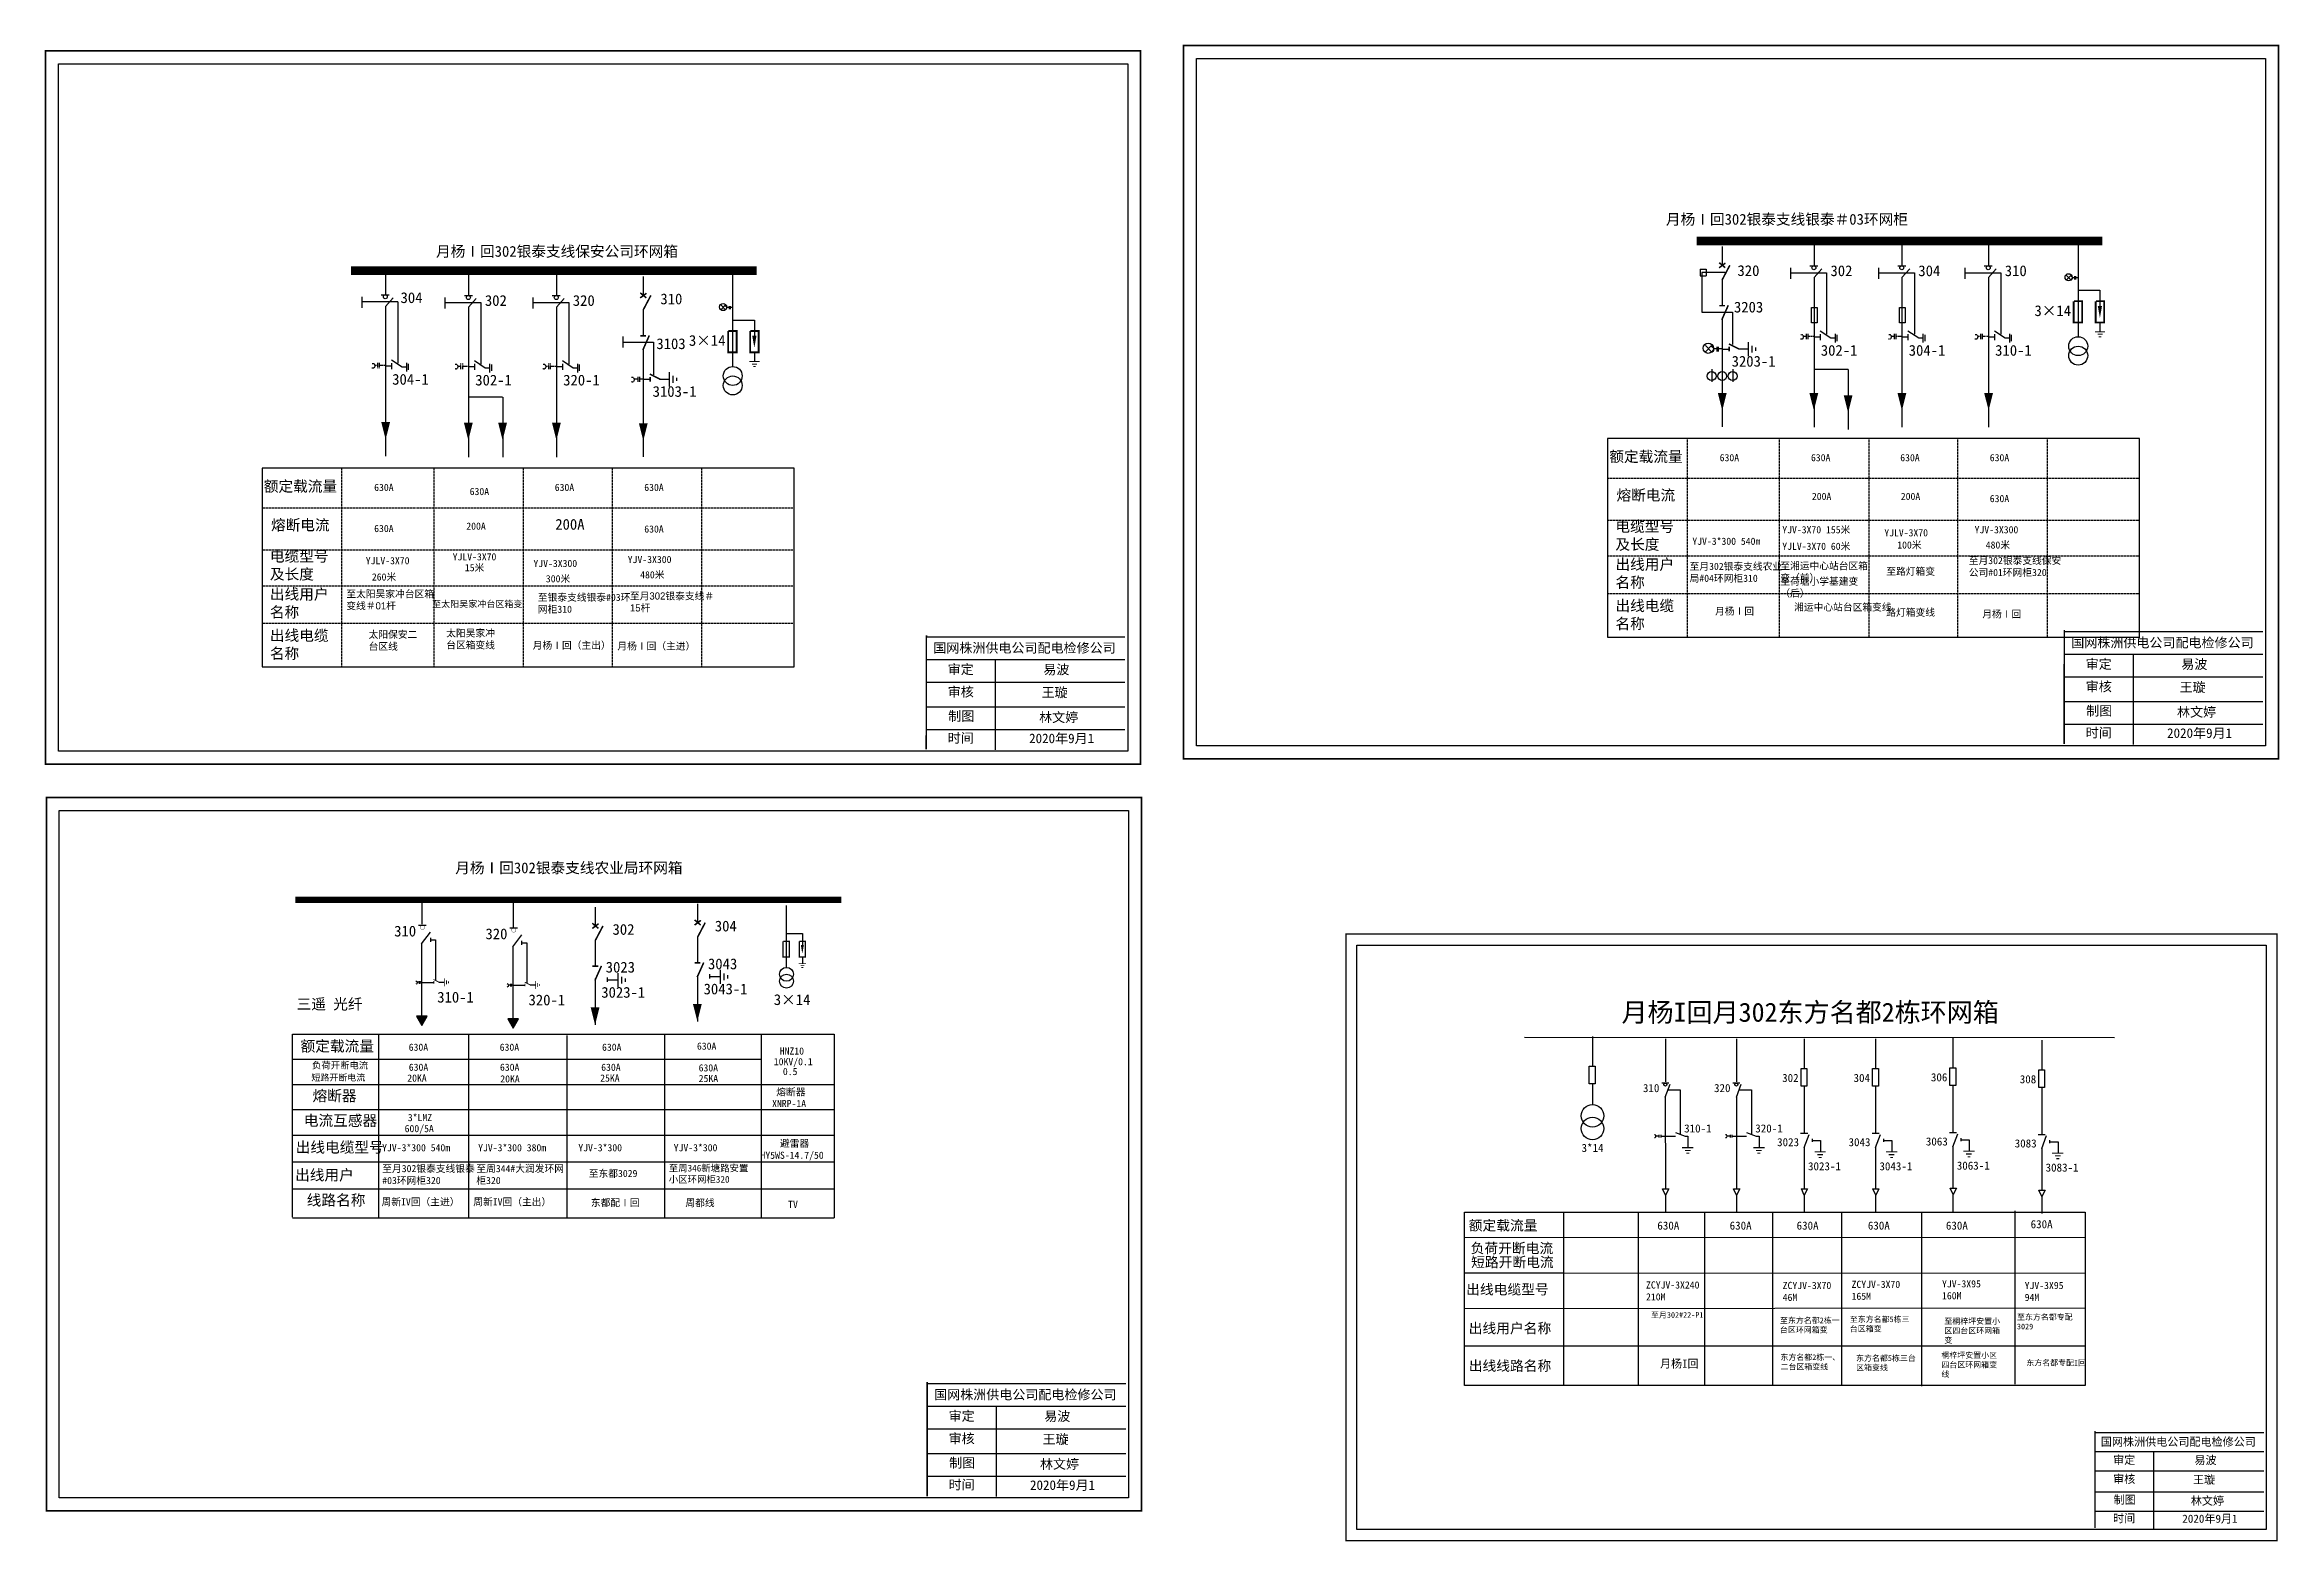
# Model space of a CAD drawing. Extents: x -1617 to -835, y -1850 to -1503.
# Drawn here: x -1617 to -1098, y -1850 to -1503 of the extents above; entities that cross this region are included whole.
import ezdxf

# ---------------------------------------------------------------- set-up
doc = ezdxf.new("R2010")
doc.units = 0
doc.header["$LTSCALE"] = 0.774411
for name, pattern in [('CENTER', [50.8, 31.75, -6.35, 6.35, -6.35]), ('DASHED', [0.45, 0.3, -0.15]), ('HIDDEN', [0.375, 0.25, -0.125])]:
    doc.linetypes.add(name, pattern=pattern)
doc.layers.get('0').update_dxf_attribs({"linetype": 'CONTINUOUS'})
for name, color, linetype in [('1', 7, 'CONTINUOUS'), ('2', 7, 'CONTINUOUS'), ('F11', 7, 'CONTINUOUS')]:
    doc.layers.add(name, color=color, linetype=linetype)
doc.styles.add('HZ', font='simkai_0.ttf')
doc.styles.get("Standard").update_dxf_attribs({"font": '', "height": 2.5})
doc.styles.add('STYLE1', font='txt.shx', dxfattribs={"height": 2.6})
doc.styles.add('字体', font='simkai_0.ttf', dxfattribs={"height": 2.5})
doc.styles.get('Standard').set_extended_font_data('SimSun')

msp = doc.modelspace()

# ---------------------------------------------------------------- texts
for s, height, p in [('月杨Ⅰ回302银泰支线银泰＃03环网柜', 2.5, (-1240.2, -1544.42)), ('月杨Ⅰ回302银泰支线保安公司环网箱', 2.5, (-1526.08, -1551.87)), ('320', 2.5, (-1223.57, -1556.34)), ('304', 2.5, (-1534.32, -1562.63)), ('3203', 2.5, (-1224.39, -1564.82)), ('3×14', 2.5, (-1154.54, -1565.66)), ('3103', 2.5, (-1474.86, -1573.33)), ('3×14', 2.5, (-1467.29, -1572.57)), ('3203-1', 2.5, (-1224.93, -1577.41)), ('3103-1', 2.5, (-1475.72, -1584.42)), ('200A', 2.5, (-1498.35, -1615.29)), ('3023', 2.5, (-1486.63, -1718.18)), ('3043', 2.5, (-1462.86, -1717.41)), ('三遥 光纤', 2.5, (-1558.48, -1726.74)), ('3023-1', 2.5, (-1487.66, -1724.02)), ('3043-1', 2.5, (-1463.88, -1723.24)), ('额定载流量', 2.5, (-1557.55, -1736.52)), ('负荷开断电流', 1.555, (-1554.91, -1740.51)), ('短路开断电流', 1.49, (-1555.04, -1743.32)), ('熔断器', 2.5, (-1554.77, -1748.05)), ('310', 1.875, (-1245.55, -1745.95)), ('320', 1.875, (-1229.02, -1745.95)), ('302', 1.875, (-1213.19, -1743.6)), ('304', 1.875, (-1196.59, -1743.6)), ('306', 1.875, (-1178.61, -1743.45)), ('308', 1.875, (-1157.96, -1743.9)), ('电流互感器', 2.5, (-1556.8, -1753.8)), ('310-1', 1.875, (-1235.97, -1755.33)), ('320-1', 1.875, (-1219.44, -1755.33)), ('出线电缆型号', 2.5, (-1558.69, -1760.01)), ('3*14', 1.875, (-1259.81, -1759.86)), ('3023', 1.875, (-1214.36, -1758.52)), ('3043', 1.875, (-1197.76, -1758.52)), ('3063', 1.875, (-1179.79, -1758.36)), ('3083', 1.875, (-1159.14, -1758.81)), ('出线用户', 2.5, (-1558.83, -1766.46)), ('3023-1', 1.875, (-1207.18, -1764.12)), ('3043-1', 1.875, (-1190.58, -1764.12)), ('3063-1', 1.875, (-1172.6, -1763.97)), ('3083-1', 1.875, (-1151.95, -1764.42)), ('线路名称', 2.5, (-1556.13, -1772.29)), ('630A', 1.875, (-1242.2, -1777.9)), ('630A', 1.875, (-1225.39, -1777.9)), ('630A', 1.875, (-1209.83, -1777.9)), ('630A', 1.875, (-1193.27, -1777.9)), ('630A', 1.875, (-1175.13, -1777.9)), ('630A', 1.875, (-1155.43, -1777.58)), ('月杨I回', 1.875, (-1241.56, -1809.98))]:
    msp.add_text(s, height=height).set_placement(p)
at = {"linetype": 'DASHED'}
for s, height, p in [('630A', 1.66, (-1227.71, -1599.38)), ('630A', 1.66, (-1206.49, -1599.38)), ('630A', 1.66, (-1185.74, -1599.38)), ('630A', 1.66, (-1164.93, -1599.38)), ('630A', 1.66, (-1540.45, -1606.29)), ('630A', 1.66, (-1498.48, -1606.29)), ('630A', 1.66, (-1477.67, -1606.29)), ('630A', 1.66, (-1518.25, -1607.24)), ('200A', 1.66, (-1206.28, -1608.37)), ('200A', 1.66, (-1185.61, -1608.37)), ('630A', 1.66, (-1164.93, -1608.89)), ('630A', 1.66, (-1540.45, -1615.84)), ('200A', 1.66, (-1519.03, -1615.29)), ('630A', 1.66, (-1477.67, -1615.95)), ('YJV-3X70 155米', 1.6602, (-1213.16, -1616.12)), ('YJLV-3X70 ', 1.66, (-1189.45, -1616.83)), ('YJV-3X300', 1.66, (-1168.46, -1616.12)), ('YJV-3*300 540m', 1.6602, (-1234.07, -1618.8)), ('YJLV-3X70 60米', 1.6602, (-1213.16, -1619.97)), ('100米', 1.66, (-1186.44, -1619.67)), ('480米', 1.66, (-1165.87, -1619.67)), ('YJLV-3X70', 1.66, (-1542.4, -1623.31)), ('260米', 1.66, (-1540.99, -1627.1)), ('YJLV-3X70', 1.66, (-1522.21, -1622.42)), ('15米', 1.66, (-1519.37, -1624.94)), ('YJV-3X300', 1.66, (-1503.43, -1623.96)), ('300米', 1.66, (-1500.54, -1627.51)), ('YJV-3X300', 1.66, (-1481.51, -1623.04)), ('480米', 1.66, (-1478.62, -1626.59)), ('630A', 1.66, (-1532.42, -1736.35)), ('630A', 1.66, (-1511.27, -1736.35)), ('630A', 1.66, (-1487.49, -1736.35)), ('630A', 1.66, (-1465.43, -1736.1)), ('630A', 1.66, (-1532.4, -1741)), ('630A', 1.66, (-1511.22, -1741)), ('630A', 1.66, (-1487.68, -1741)), ('630A', 1.66, (-1465.04, -1741.15)), ('10KV/0.1', 1.66, (-1447.56, -1739.71)), ('HNZ10', 1.66, (-1446.18, -1737.23)), ('20KA', 1.66, (-1532.76, -1743.52)), ('20KA', 1.66, (-1511.14, -1743.71)), ('25KA', 1.66, (-1487.92, -1743.52)), ('25KA', 1.66, (-1465.02, -1743.61)), ('熔断器', 1.66, (-1447, -1746.76)), ('0.5', 1.66, (-1445.45, -1742)), ('XNRP-1A', 1.66, (-1447.96, -1749.44)), ('600/5A', 1.66, (-1533.37, -1755.26)), ('3*LMZ', 1.66, (-1532.63, -1752.7)), ('YJV-3*300 540m', 1.6602, (-1538.6, -1759.7)), ('YJV-3*300 380m', 1.6602, (-1516.28, -1759.7)), ('YJV-3*300', 1.66, (-1493, -1759.7)), ('HY5WS-14.7/50', 1.6602, (-1450.65, -1761.45)), ('避雷器', 1.66, (-1446.14, -1758.69)), ('TV', 1.66, (-1444.23, -1772.86))]:
    msp.add_text(s, height=height, dxfattribs=at).set_placement(p)
at = {"color": 0}
for s, p in [('月杨Ⅰ回302银泰支线农业局环网箱', (-1521.62, -1695.1)), ('310', (-1535.8, -1709.8)), ('320', (-1514.58, -1710.43)), ('310-1', (-1525.79, -1725.15)), ('320-1', (-1504.57, -1725.79)), ('3×14', (-1447.56, -1725.72))]:
    msp.add_text(s, height=2.5, dxfattribs=at).set_placement(p)
at = {"color": 0, "linetype": 'DASHED'}
msp.add_text('YJV-3*300 ', height=1.66, dxfattribs=at).set_placement((-1470.83, -1759.7))
at = {"style": 'HZ'}
for s, p in [('额定载流量', (-1286.04, -1778.1)), ('负荷开断电流', (-1285.59, -1783.38)), ('短路开断电流', (-1285.48, -1786.62)), ('出线电缆型号', (-1286.63, -1792.96)), ('出线用户名称', (-1286.04, -1801.98)), ('出线线路名称', (-1286.03, -1810.71))]:
    msp.add_text(s, height=2.344, dxfattribs=at).set_placement(p)
at = {"linetype": 'DASHED', "attachment_point": 1}
for s, insert, char_height, width in [('{\\f\uffbfﾬￌﾣﾤ_GB2312|b0|i0|c134|p49;额定载流量}', (-1253.36, -1597.04), 2.5, 28.7366), ('{\\f\uffbfﾬￌﾣﾤ_GB2312|b0|i0|c134|p49;额定载流量}', (-1566.11, -1603.95), 2.5, 28.7366), ('{\\f\uffbfﾬￌﾣﾤ_GB2312|b0|i0|c134|p49;熔断电流}', (-1251.7, -1606.02), 2.5, 28.7366), ('{\\f\uffbfﾬￌﾣﾤ_GB2312|b0|i0|c134|p49;熔断电流}', (-1564.44, -1612.94), 2.5, 28.7366), ('{\\f\uffbfﾬￌﾣﾤ_GB2312|b0|i0|c134|p49;电缆型号及长度}', (-1251.94, -1613.28), 2.5, 14.4991), ('{\\f\uffbfﾬￌﾣﾤ_GB2312|b0|i0|c134|p49;电缆型号及长度}', (-1564.69, -1620.2), 2.5, 14.4991), ('{\\f\uffbfﾬￌﾣﾤ_GB2312|b0|i0|c134|p49;出线用户名称}', (-1251.94, -1622.1), 2.5, 14.4991), ('{\\fKaiTi_GB2312|b0|i0|c134|p49;至月302银泰支线农业局#04环网柜310}', (-1234.7, -1622.97), 1.6602, 21.5254), ('{\\f\uffbfﾬￌﾣﾤ_GB2312|b0|i0|c134|p49;至湘运中心站台区箱变（前）}', (-1213.62, -1622.86), 1.6602, 21.5254), ('{\\f\uffbfﾬￌﾣﾤ_GB2312|b0|i0|c134|p49;至路灯箱变}', (-1188.98, -1624.13), 1.6602, 21.5254), ('{\\fKaiTi_GB2312|b0|i0|c134|p49;至月302银泰支线保安公司#01环网柜320}', (-1169.81, -1621.63), 1.6602, 21.5254), ('{\\f\uffbfﾬￌﾣﾤ_GB2312|b0|i0|c134|p49;出线用户名称}', (-1564.69, -1629.01), 2.5, 14.4991), ('{\\f\uffbfﾬￌﾣﾤ_GB2312|b0|i0|c134|p49;至太阳吴家冲台区箱变线＃01杆}', (-1546.92, -1629.37), 1.6602, 21.5254), ('{\\fKaiTi_GB2312|b0|i0|c134|p49;至银泰支线银泰#03环网柜310}', (-1502.4, -1630.17), 1.6602, 21.5254), ('{\\f\uffbfﾬￌﾣﾤ_GB2312|b0|i0|c134|p49;至月302银泰支线＃15杆}', (-1481, -1629.86), 1.6602, 21.5254), ('{\\f\uffbfﾬￌﾣﾤ_GB2312|b0|i0|c134|p49;至荷塘小学基建变（后）}', (-1213.62, -1626.45), 1.6602, 21.5254), ('至太阳吴家冲台区箱变', (-1526.99, -1631.8), 1.5, 21.5254), ('{\\f\uffbfﾬￌﾣﾤ_GB2312|b0|i0|c134|p49;出线电缆名称}', (-1251.94, -1631.7), 2.5, 14.4991), ('{\\fKaiTi_GB2312|b0|i0|c134|p49;月杨Ⅰ回}', (-1228.78, -1633.39), 1.6602, 21.5254), ('{\\f\uffbfﾬￌﾣﾤ_GB2312|b0|i0|c134|p49;湘运中心站台区箱变线}', (-1210.4, -1632.45), 1.6602, 21.5254), ('{\\f\uffbfﾬￌﾣﾤ_GB2312|b0|i0|c134|p49;路灯箱变线}', (-1188.98, -1633.66), 1.6602, 21.5254), ('{\\fKaiTi_GB2312|b0|i0|c134|p49;月杨Ⅰ回}', (-1166.67, -1634.05), 1.6602, 21.5254), ('{\\f\uffbfﾬￌﾣﾤ_GB2312|b0|i0|c134|p49;出线电缆名称}', (-1564.69, -1638.61), 2.5, 14.4991), ('太阳保安二台区线', (-1541.74, -1638.81), 1.66, 12.8415), ('{\\f\uffbfﾬￌﾣﾤ_GB2312|b0|i0|c134|p49;太阳吴家冲台区箱变线}', (-1523.7, -1638.48), 1.6602, 12.8415), ('月杨Ⅰ回（主出）', (-1503.59, -1641.31), 1.66, 21.5254), ('月杨Ⅰ回（主进）', (-1483.92, -1641.51), 1.66, 21.5254), ('至月{\\fKaiTi_GB2312|b0|i0|c134|p49;302}银泰支线银泰{\\fKaiTi_GB2312|b0|i0|c134|p49;#03}环网柜{\\fKaiTi_GB2312|b0|i0|c134|p49;320}', (-1538.57, -1762.89), 1.66017, 21.5254), ('{\\fSimSun|b0|i0|c134|p2;至周\\fKaiTi_GB2312|b0|i0|c134|p49;344#\\fSimSun|b0|i0|c134|p2;大润发环网柜\\fKaiTi_GB2312|b0|i0|c134|p49;320}', (-1516.7, -1762.89), 1.66017, 21.5254), ('{\\fKaiTi_GB2312|b0|i0|c134|p49;至东都3029}', (-1490.57, -1764.03), 1.6602, 21.5254), ('周新IV回（主进）', (-1538.73, -1770.62), 1.66, 21.5254), ('周新IV回（主出）', (-1517.4, -1770.62), 1.66, 21.5254), ('{\\fKaiTi_GB2312|b0|i0|c134|p49;东都配Ⅰ回}', (-1490.08, -1770.8), 1.6602, 21.5254), ('ZCYJV-3X240\\P210M', (-1244.83, -1789.93), 1.6602, 12.9891), ('ZCYJV-3X70\\P46M', (-1213.06, -1790.04), 1.66, 12.9891), ('ZCYJV-3X70\\P165M', (-1197.05, -1789.78), 1.66, 12.9891), ('YJV-3X95\\P160M', (-1176.03, -1789.66), 1.66, 12.9891), ('YJV-3X95\\P94M', (-1156.82, -1790.04), 1.66, 12.9891)]:
    msp.add_mtext(s, dxfattribs=dict(at, insert=insert, char_height=char_height, width=width))
at = {"color": 0, "linetype": 'Continuous', "attachment_point": 1, "style": '字体'}
for s, insert, char_height, width in [('国网株洲供电公司配电检修公司', (-1410.49, -1641.64), 2.2199, 60.6906), ('国网株洲供电公司配电检修公司', (-1145.99, -1640.41), 2.2199, 60.6906), ('\\f\uffbfﾬￌﾣﾤ_GB2312|b0|i0|c134|p49;审定', (-1407.14, -1646.61), 2.2199, 17.3608), ('易波', (-1384.91, -1646.66), 2.22, 17.3608), ('\\f\uffbfﾬￌﾣﾤ_GB2312|b0|i0|c134|p49;审定', (-1142.64, -1645.38), 2.2199, 17.3608), ('易波', (-1120.41, -1645.43), 2.22, 17.3608), ('\\f\uffbfﾬￌﾣﾤ_GB2312|b0|i0|c134|p49;审核', (-1407.14, -1651.84), 2.2199, 17.3608), ('王璇', (-1385.32, -1651.99), 2.22, 17.3608), ('\\f\uffbfﾬￌﾣﾤ_GB2312|b0|i0|c134|p49;审核', (-1142.64, -1650.61), 2.2199, 17.3608), ('王璇', (-1120.82, -1650.76), 2.22, 17.3608), ('\\f\uffbfﾬￌﾣﾤ_GB2312|b0|i0|c134|p49;制图', (-1142.52, -1656.25), 2.2199, 17.3608), ('林文婷', (-1121.4, -1656.54), 2.22, 17.3608), ('\\f\uffbfﾬￌﾣﾤ_GB2312|b0|i0|c134|p49;制图', (-1407.02, -1657.48), 2.2199, 17.3608), ('林文婷', (-1385.89, -1657.77), 2.22, 17.3608), ('\\f\uffbfﾬￌﾣﾤ_GB2312|b0|i0|c134|p49;时间', (-1142.64, -1661.34), 2.2199, 17.3608), ('2020年9月1', (-1123.72, -1661.43), 2.22, 32.4712), ('\\f\uffbfﾬￌﾣﾤ_GB2312|b0|i0|c134|p49;时间', (-1407.14, -1662.57), 2.2199, 17.3608), ('2020年9月1', (-1388.22, -1662.66), 2.22, 32.4712), ('国网株洲供电公司配电检修公司', (-1410.29, -1815.12), 2.2199, 60.6906), ('\\f\uffbfﾬￌﾣﾤ_GB2312|b0|i0|c134|p49;审定', (-1406.93, -1820.09), 2.2199, 17.3608), ('易波', (-1384.7, -1820.14), 2.22, 17.3608), ('\\f\uffbfﾬￌﾣﾤ_GB2312|b0|i0|c134|p49;审核', (-1406.93, -1825.32), 2.2199, 17.3608), ('王璇', (-1385.11, -1825.47), 2.22, 17.3608), ('国网株洲供电公司配电检修公司', (-1139.12, -1826.25), 1.8875, 51.6024), ('\\f\uffbfﾬￌﾣﾤ_GB2312|b0|i0|c134|p49;制图', (-1406.81, -1830.96), 2.2199, 17.3608), ('林文婷', (-1385.69, -1831.26), 2.22, 17.3608), ('\\f\uffbfﾬￌﾣﾤ_GB2312|b0|i0|c134|p49;审定', (-1136.26, -1830.48), 1.8875, 14.761), ('易波', (-1117.36, -1830.52), 1.887, 14.761), ('\\f\uffbfﾬￌﾣﾤ_GB2312|b0|i0|c134|p49;时间', (-1406.93, -1836.05), 2.2199, 17.3608), ('2020年9月1', (-1388.01, -1836.15), 2.22, 32.4712), ('\\f\uffbfﾬￌﾣﾤ_GB2312|b0|i0|c134|p49;审核', (-1136.26, -1834.92), 1.8875, 14.761), ('王璇', (-1117.71, -1835.05), 1.887, 14.761), ('\\f\uffbfﾬￌﾣﾤ_GB2312|b0|i0|c134|p49;制图', (-1136.16, -1839.72), 1.8875, 14.761), ('\\f\uffbfﾬￌﾣﾤ_GB2312|b0|i0|c134|p49;时间', (-1136.26, -1844.04), 1.8875, 14.761), ('2020年9月1', (-1120.18, -1844.12), 1.887, 27.6088), ('林文婷', (-1118.2, -1839.97), 1.887, 14.761)]:
    msp.add_mtext(s, dxfattribs=dict(at, insert=insert, char_height=char_height, width=width))
at = {"color": 1, "linetype": 'Continuous', "attachment_point": 1, "style": 'STYLE1'}
for s, insert, char_height, width in [('{\\fSimSun|b0|i0|c134|p2;\\C7;月杨I回月302东方名都2栋环网箱}', (-1250.53, -1725.18), 4.4361, 94.7074), ('{\\fSimSun|b0|i0|c134|p2;\\C0;至月302#22-P1}', (-1243.67, -1797.07), 1.3201, 14.5275), ('{\\fSimSun|b0|i0|c134|p2;\\C0;至东方名都2栋一台区环网箱变}', (-1213.7, -1798.33), 1.3201, 14.5275), ('{\\fSimSun|b0|i0|c134|p2;\\C0;至东方名都5栋三台区箱变}', (-1197.46, -1798.07), 1.3201, 14.5275), ('{\\fSimSun|b0|i0|c134|p2;\\C0;至桐梓坪安置小区四台区环网箱变}', (-1175.48, -1798.52), 1.3201, 14.5275), ('{\\fSimSun|b0|i0|c134|p2;\\C0;至东方名都专配3029}', (-1158.61, -1797.55), 1.3201, 14.5275), ('{\\fSimSun|b0|i0|c134|p2;\\C0;东方名都2栋一、二台区箱变线}', (-1213.58, -1806.89), 1.3201, 14.5275), ('{\\fSimSun|b0|i0|c134|p2;\\C0;东方名都5栋三台区箱变线}', (-1196, -1807.1), 1.3201, 14.5275), ('{\\fSimSun|b0|i0|c134|p2;\\C0;桐梓坪安置小区四台区环网箱变线}', (-1176.17, -1806.43), 1.3201, 14.5275), ('{\\fSimSun|b0|i0|c134|p2;\\C0;东方名都专配I回}', (-1156.44, -1808.16), 1.3201, 14.5275)]:
    msp.add_mtext(s, dxfattribs=dict(at, insert=insert, char_height=char_height, width=width))
at = {"color": 0, "linetype": 'DASHED', "attachment_point": 1}
for s, insert, char_height, width in [('{\\fKaiTi_GB2312|b0|i0|c134|p49;至周346新塘路安置小区环网柜320}', (-1471.97, -1762.84), 1.5622, 20.2548), ('{\\fKaiTi_GB2312|b0|i0|c134|p49;周都线}', (-1468.11, -1770.85), 1.6602, 21.5254)]:
    msp.add_mtext(s, dxfattribs=dict(at, insert=insert, char_height=char_height, width=width))
at = {"layer": 'F11', "lineweight": -3, "char_height": 2.5, "width": 19.4417, "attachment_point": 1}
for s, insert in [('\\pl2.30793;302', (-1204.27, -1553.88)), ('\\pl2.30793;304', (-1183.84, -1553.88)), ('\\pl2.30793;310', (-1163.75, -1553.88)), ('\\pl2.30793;302', (-1517.02, -1560.79)), ('\\pl2.308;320', (-1496.59, -1560.79)), ('\\pl2.30793;310', (-1476.23, -1560.42)), ('\\pl2.30793;302-1', (-1206.51, -1572.37)), ('\\pl2.30793;304-1', (-1186.08, -1572.37)), ('\\pl2.30793;310-1', (-1165.99, -1572.37)), ('\\pl2.308;304-1', (-1538.57, -1579.1)), ('\\pl2.30793;302-1', (-1519.26, -1579.28)), ('\\pl2.308;320-1', (-1498.83, -1579.28)), ('\\pl2.308;302', (-1487.36, -1706.9)), ('\\pl2.308;304', (-1463.58, -1706.12))]:
    msp.add_mtext(s, dxfattribs=dict(at, insert=insert))

# ---------------------------------------------------------------- blocks, each defined once
blk = doc.blocks.new('JD')
for points in [[(-2, 0.2), (-2, -0.2), (2, 0.2), (2, -0.2)], [(1, -1.2), (1, -0.8), (-1, -1.2), (-1, -0.8)], [(-0.5, -1.8), (-0.5, -2.2), (0.5, -1.8), (0.5, -2.2)]]:
    blk.add_trace(points)

# ---------------------------------------------------------------- hatches: boundary and pattern name
for points in [[(-1529.34, -1730.45), (-1528.1, -1728.3), (-1530.58, -1728.3)], [(-1508.12, -1731.08), (-1506.88, -1728.93), (-1509.36, -1728.93)]]:
    msp.add_hatch(color=7).paths.add_polyline_path(points)

# ---------------------------------------------------------------- linework, layer by layer
for p, q in [((-1227.15, -1549.48), (-1227.15, -1553.91)), ((-1144.41, -1549.2), (-1144.41, -1570.55)), ((-1477.94, -1556.49), (-1477.94, -1560.92)), ((-1457.15, -1556.12), (-1457.15, -1577.46)), ((-1232.28, -1554.74), (-1230.84, -1554.74)), ((-1232.28, -1554.74), (-1232.28, -1556.34)), ((-1232.28, -1556.34), (-1230.84, -1556.34)), ((-1231.82, -1555.57), (-1231.82, -1564.73)), ((-1226.43, -1555.57), (-1231.82, -1555.57)), ((-1230.84, -1554.74), (-1230.84, -1556.34)), ((-1227.15, -1557.18), (-1227.15, -1563.13)), ((-1144.43, -1559.66), (-1139.33, -1559.66)), ((-1139.33, -1559.66), (-1139.33, -1563.38)), ((-1477.94, -1564.19), (-1477.94, -1570.14)), ((-1457.17, -1566.57), (-1452.08, -1566.57)), ((-1452.08, -1566.57), (-1452.08, -1570.3)), ((-1231.82, -1564.73), (-1224.72, -1564.73)), ((-1227.15, -1566.11), (-1227.15, -1583.67)), ((-1224.72, -1564.73), (-1224.72, -1572.29)), ((-1139.33, -1567.3), (-1139.33, -1569.22)), ((-1482.6, -1571.74), (-1475.5, -1571.74)), ((-1477.94, -1573.12), (-1477.94, -1590.68)), ((-1475.5, -1571.74), (-1475.5, -1579.3)), ((-1227.15, -1573.32), (-1225.49, -1573.32)), ((-1223.32, -1573.27), (-1221.06, -1573.27)), ((-1452.08, -1574.21), (-1452.08, -1576.14)), ((-1229.54, -1578.01), (-1229.54, -1580.94)), ((-1224.66, -1578.01), (-1224.66, -1580.94)), ((-1477.94, -1580.33), (-1476.28, -1580.33)), ((-1474.11, -1580.28), (-1471.85, -1580.28)), ((-1227.14, -1586.03), (-1227.14, -1591.38)), ((-1477.93, -1593.04), (-1477.93, -1598.39)), ((-1489.07, -1702.97), (-1489.07, -1707.39)), ((-1465.29, -1702.19), (-1465.29, -1706.61)), ((-1444.65, -1702.58), (-1444.65, -1717.04)), ((-1530.12, -1707.18), (-1528.33, -1707.18)), ((-1508.9, -1707.81), (-1507.11, -1707.81)), ((-1527.39, -1710.14), (-1527.39, -1711.07)), ((-1527.37, -1710.61), (-1526.17, -1710.61)), ((-1526.17, -1710.61), (-1526.17, -1720.03)), ((-1506.17, -1710.77), (-1506.17, -1711.71)), ((-1506.15, -1711.24), (-1504.95, -1711.24)), ((-1504.95, -1711.24), (-1504.95, -1720.66)), ((-1489.07, -1710.67), (-1489.07, -1716.62)), ((-1465.29, -1709.89), (-1465.29, -1715.84)), ((-1444.66, -1709.08), (-1440.93, -1709.08)), ((-1440.93, -1709.08), (-1440.93, -1711.8)), ((-1465.29, -1718.81), (-1465.33, -1729.55)), ((-1462.27, -1719.1), (-1460.01, -1719.1)), ((-1440.93, -1714.67), (-1440.93, -1716.08)), ((-1529.34, -1720.45), (-1526.6, -1720.45)), ((-1525.4, -1720.43), (-1524.14, -1720.43)), ((-1508.12, -1721.09), (-1505.38, -1721.09)), ((-1504.18, -1721.06), (-1502.92, -1721.06)), ((-1489.07, -1719.59), (-1489.1, -1730.33)), ((-1486.05, -1719.88), (-1483.78, -1719.88)), ((-1559.51, -1732.48), (-1559.51, -1775.03)), ((-1539.43, -1732.48), (-1539.43, -1775.17)), ((-1518.5, -1732.48), (-1518.5, -1775.17)), ((-1495.65, -1732.8), (-1495.65, -1775.17)), ((-1472.98, -1732.62), (-1472.98, -1775.17)), ((-1450.52, -1732.61), (-1450.52, -1775.17)), ((-1433.53, -1732.47), (-1433.53, -1775.17)), ((-1257.3, -1733.02), (-1257.3, -1739.93)), ((-1240.34, -1733.58), (-1240.34, -1743.6)), ((-1223.82, -1733.58), (-1223.82, -1743.6)), ((-1208.07, -1733.58), (-1208.07, -1740.5)), ((-1191.47, -1733.58), (-1191.47, -1740.5)), ((-1173.49, -1733.43), (-1173.49, -1740.34)), ((-1152.84, -1733.88), (-1152.84, -1740.79)), ((-1257.3, -1744.04), (-1257.3, -1748.85)), ((-1241.17, -1743.8), (-1239.52, -1743.8)), ((-1224.65, -1743.8), (-1222.99, -1743.8)), ((-1208.07, -1744.6), (-1208.07, -1755.43)), ((-1191.47, -1744.6), (-1191.47, -1755.43)), ((-1173.49, -1744.45), (-1173.49, -1755.27)), ((-1152.84, -1744.9), (-1152.84, -1755.72)), ((-1240.36, -1747.12), (-1240.34, -1768.44)), ((-1223.83, -1747.12), (-1223.82, -1768.44)), ((-1208.9, -1755.48), (-1207.24, -1755.48)), ((-1192.3, -1755.48), (-1190.64, -1755.48)), ((-1174.32, -1755.32), (-1172.66, -1755.32)), ((-1235.08, -1756.19), (-1235.08, -1758.82)), ((-1218.55, -1756.19), (-1218.55, -1758.82)), ((-1208.09, -1758.77), (-1208.07, -1768.44)), ((-1204.29, -1757.17), (-1204.3, -1759.8)), ((-1191.48, -1758.77), (-1191.47, -1768.44)), ((-1187.69, -1757.17), (-1187.7, -1759.8)), ((-1173.51, -1758.61), (-1173.49, -1768.29)), ((-1169.71, -1757.02), (-1169.72, -1759.65)), ((-1153.67, -1755.77), (-1152.02, -1755.77)), ((-1152.86, -1759.06), (-1152.84, -1768.74)), ((-1149.07, -1757.47), (-1149.07, -1760.1)), ((-1241.02, -1768.43), (-1239.55, -1768.43)), ((-1240.32, -1769.91), (-1241, -1768.43)), ((-1239.55, -1768.43), (-1240.32, -1769.91)), ((-1224.49, -1768.43), (-1223.02, -1768.43)), ((-1223.79, -1769.91), (-1224.47, -1768.43)), ((-1223.02, -1768.43), (-1223.79, -1769.91)), ((-1208.75, -1768.43), (-1207.28, -1768.43)), ((-1208.05, -1769.91), (-1208.73, -1768.43)), ((-1207.28, -1768.43), (-1208.05, -1769.91)), ((-1192.15, -1768.43), (-1190.68, -1768.43)), ((-1191.45, -1769.91), (-1192.13, -1768.43)), ((-1190.68, -1768.43), (-1191.45, -1769.91)), ((-1174.17, -1768.28), (-1172.7, -1768.28)), ((-1173.47, -1769.75), (-1174.15, -1768.28)), ((-1172.7, -1768.28), (-1173.47, -1769.75)), ((-1153.52, -1768.73), (-1152.05, -1768.73)), ((-1152.82, -1770.2), (-1153.5, -1768.73)), ((-1152.05, -1768.73), (-1152.82, -1770.2)), ((-1287.04, -1773.88), (-1142.72, -1773.88)), ((-1287.04, -1814.15), (-1287.04, -1773.88)), ((-1264.04, -1774.06), (-1264.04, -1814.13)), ((-1246.66, -1774.06), (-1246.66, -1814.13)), ((-1231.26, -1774.06), (-1231.26, -1814.13)), ((-1215.43, -1774.06), (-1215.43, -1814.13)), ((-1199.43, -1773.88), (-1199.43, -1814.12)), ((-1180.83, -1774.01), (-1180.83, -1814.26)), ((-1159.07, -1773.56), (-1159.07, -1813.8)), ((-1142.72, -1773.88), (-1142.72, -1814.12)), ((-1287.01, -1779.73), (-1142.72, -1779.68)), ((-1286.97, -1787.98), (-1263.95, -1787.98)), ((-1263.87, -1787.98), (-1142.72, -1788.02)), ((-1142.72, -1796.16), (-1287.01, -1796.29)), ((-1142.72, -1805), (-1287.04, -1804.98)), ((-1142.72, -1814.12), (-1287.03, -1814.13))]:
    msp.add_line(p, q)
at = {"linetype": 'Continuous'}
for p, q in [((-1146.09, -1556.2), (-1147.06, -1557.24)), ((-1147.06, -1556.2), (-1146.09, -1557.24)), ((-1459.8, -1563.11), (-1458.83, -1564.15)), ((-1458.83, -1563.11), (-1459.8, -1564.15)), ((-1230.98, -1572.5), (-1229.6, -1573.98)), ((-1229.6, -1572.5), (-1230.98, -1573.98)), ((-1253.77, -1594.09), (-1253.77, -1640.26)), ((-1224.82, -1594.09), (-1253.77, -1594.09)), ((-1130.1, -1594.09), (-1224.82, -1594.09)), ((-1130.1, -1640.26), (-1130.1, -1594.09)), ((-1537.56, -1601.01), (-1566.52, -1601.01)), ((-1566.52, -1601.01), (-1566.52, -1647.18)), ((-1442.85, -1601.01), (-1537.56, -1601.01)), ((-1442.84, -1647.18), (-1442.85, -1601.01)), ((-1253.77, -1640.26), (-1130.09, -1640.26)), ((-1566.52, -1647.18), (-1442.84, -1647.18)), ((-1559.42, -1732.47), (-1433.53, -1732.47)), ((-1273.07, -1733.22), (-1135.92, -1733.3)), ((-1559.51, -1738.33), (-1538.61, -1738.33)), ((-1538.61, -1738.33), (-1450.52, -1738.33)), ((-1559.51, -1744.18), (-1522.39, -1744.18)), ((-1522.65, -1744.18), (-1433.53, -1744.18)), ((-1240.36, -1747.12), (-1239.21, -1744.1)), ((-1223.83, -1747.12), (-1222.68, -1744.1)), ((-1559.51, -1750.03), (-1433.53, -1750.03)), ((-1239.71, -1745.42), (-1236.86, -1745.42)), ((-1236.86, -1745.44), (-1236.86, -1755.78)), ((-1223.18, -1745.42), (-1220.34, -1745.42)), ((-1220.34, -1745.44), (-1220.33, -1755.78)), ((-1237.97, -1755.37), (-1235.76, -1756.19)), ((-1221.44, -1755.37), (-1219.24, -1756.19)), ((-1235.76, -1756.19), (-1235.08, -1756.19)), ((-1219.24, -1756.19), (-1218.55, -1756.19)), ((-1208.09, -1758.8), (-1206.94, -1755.77)), ((-1206.25, -1757.17), (-1204.29, -1757.17)), ((-1191.48, -1758.8), (-1190.34, -1755.77)), ((-1189.65, -1757.17), (-1187.69, -1757.17)), ((-1173.51, -1758.64), (-1172.36, -1755.62)), ((-1171.67, -1757.02), (-1169.71, -1757.02)), ((-1152.86, -1759.09), (-1151.71, -1756.07)), ((-1151.02, -1757.47), (-1149.07, -1757.47)), ((-1559.42, -1775.17), (-1433.53, -1775.17))]:
    msp.add_line(p, q, dxfattribs=at)
at = {"linetype": 'DASHED'}
for p, q in [((-1235.28, -1593.98), (-1235.28, -1640.26)), ((-1213.87, -1593.98), (-1213.87, -1640.26)), ((-1193.06, -1593.98), (-1193.06, -1640.26)), ((-1172.4, -1593.98), (-1172.4, -1640.26)), ((-1151.59, -1593.98), (-1151.59, -1640.26)), ((-1548.02, -1600.9), (-1548.02, -1647.18)), ((-1526.62, -1600.9), (-1526.62, -1647.18)), ((-1505.81, -1600.9), (-1505.81, -1647.18)), ((-1485.14, -1600.9), (-1485.14, -1647.18)), ((-1464.33, -1600.9), (-1464.33, -1647.18)), ((-1253.6, -1603.32), (-1130.1, -1603.32)), ((-1566.35, -1610.24), (-1442.85, -1610.24)), ((-1253.6, -1613.06), (-1130.1, -1613.06)), ((-1566.35, -1619.97), (-1442.84, -1619.97)), ((-1253.6, -1621.38), (-1130.1, -1621.38)), ((-1566.35, -1628.3), (-1442.84, -1628.3)), ((-1253.6, -1630.11), (-1130.1, -1630.11)), ((-1566.35, -1637.03), (-1442.84, -1637.03))]:
    msp.add_line(p, q, dxfattribs=at)
at = {"color": 0, "linetype": 'Continuous'}
for p, q in [((-1412.1, -1640.19), (-1365.95, -1640.19)), ((-1147.6, -1638.96), (-1101.45, -1638.96)), ((-1412.1, -1645.46), (-1365.95, -1645.46)), ((-1396.08, -1645.48), (-1396.08, -1666.43)), ((-1147.6, -1644.23), (-1101.45, -1644.23)), ((-1131.58, -1644.25), (-1131.58, -1665.2)), ((-1412.1, -1650.71), (-1365.95, -1650.71)), ((-1147.6, -1649.48), (-1101.45, -1649.48)), ((-1412.1, -1656.45), (-1365.95, -1656.45)), ((-1147.6, -1655.22), (-1101.45, -1655.22)), ((-1412.1, -1661.7), (-1365.95, -1661.7)), ((-1147.6, -1660.47), (-1101.45, -1660.47)), ((-1241.83, -1756.19), (-1242.52, -1756.19)), ((-1241.83, -1755.86), (-1241.83, -1756.51)), ((-1241.39, -1755.86), (-1241.39, -1756.51)), ((-1241.36, -1756.19), (-1237.97, -1756.19)), ((-1225.3, -1756.19), (-1225.99, -1756.19)), ((-1225.3, -1755.86), (-1225.3, -1756.51)), ((-1224.86, -1755.86), (-1224.86, -1756.51)), ((-1224.84, -1756.19), (-1221.44, -1756.19)), ((-1206.25, -1756.84), (-1206.25, -1757.49)), ((-1189.65, -1756.84), (-1189.65, -1757.49)), ((-1171.67, -1756.69), (-1171.67, -1757.34)), ((-1151.02, -1757.14), (-1151.02, -1757.78)), ((-1559.51, -1762.19), (-1433.53, -1762.19)), ((-1559.42, -1768.42), (-1433.53, -1768.42)), ((-1411.89, -1813.67), (-1365.74, -1813.67)), ((-1411.89, -1818.94), (-1365.74, -1818.94)), ((-1395.87, -1818.97), (-1395.87, -1839.91)), ((-1411.89, -1824.2), (-1365.74, -1824.2)), ((-1140.48, -1825.02), (-1101.24, -1825.02)), ((-1411.89, -1829.93), (-1365.74, -1829.93)), ((-1140.48, -1829.49), (-1101.24, -1829.49)), ((-1126.86, -1829.52), (-1126.86, -1847.32)), ((-1411.89, -1835.19), (-1365.74, -1835.19)), ((-1140.48, -1833.96), (-1101.24, -1833.96)), ((-1140.48, -1838.84), (-1101.24, -1838.84)), ((-1140.48, -1843.31), (-1101.24, -1843.31))]:
    msp.add_line(p, q, dxfattribs=at)
at = {"color": 7}
for p, q in [((-1529.3, -1706.97), (-1529.3, -1700.83)), ((-1508.08, -1707.61), (-1508.08, -1701.47))]:
    msp.add_line(p, q, dxfattribs=at)
at = {"color": 0}
for p, q in [((-1529.42, -1711.53), (-1529.42, -1728.67)), ((-1508.2, -1712.17), (-1508.2, -1729.31)), ((-1559.51, -1755.96), (-1433.53, -1755.96))]:
    msp.add_line(p, q, dxfattribs=at)
at = {"linetype": 'CENTER'}
for p, q in [((-1240.34, -1769.81), (-1240.34, -1773.85)), ((-1223.81, -1769.81), (-1223.81, -1773.85)), ((-1208.06, -1769.81), (-1208.06, -1773.85)), ((-1191.46, -1769.81), (-1191.46, -1773.85)), ((-1173.49, -1769.66), (-1173.49, -1773.69)), ((-1152.84, -1770.11), (-1152.84, -1774.14))]:
    msp.add_line(p, q, dxfattribs=at)
at = {"color": 0, "linetype": 'Continuous'}
for points, const_width in [([(-1616.85, -1504.03), (-1362.32, -1504.03), (-1362.32, -1669.75), (-1616.85, -1669.75)], 0.37), ([(-1352.35, -1502.8), (-1097.82, -1502.8), (-1097.82, -1668.52), (-1352.35, -1668.52)], 0.37), ([(-1616.64, -1677.51), (-1362.11, -1677.51), (-1362.11, -1843.24), (-1616.64, -1843.24)], 0.37), ([(-1314.57, -1709.24), (-1098.15, -1709.24), (-1098.15, -1850.15), (-1314.57, -1850.15)], 0.315)]:
    msp.add_lwpolyline(points, close=True, dxfattribs=dict(at, const_width=const_width))
for points in [[(-1349.35, -1505.79), (-1100.81, -1505.79), (-1100.81, -1665.53), (-1349.35, -1665.53)], [(-1613.85, -1507.02), (-1365.31, -1507.02), (-1365.31, -1666.76), (-1613.85, -1666.76)], [(-1613.65, -1680.51), (-1365.1, -1680.51), (-1365.1, -1840.25), (-1613.65, -1840.25)], [(-1312.02, -1711.79), (-1100.7, -1711.79), (-1100.7, -1847.61), (-1312.02, -1847.61)], [(-1258.01, -1739.93), (-1256.65, -1739.93), (-1256.65, -1744.04), (-1258.01, -1744.04)], [(-1208.78, -1740.5), (-1207.43, -1740.5), (-1207.43, -1744.6), (-1208.78, -1744.6)], [(-1192.18, -1740.5), (-1190.83, -1740.5), (-1190.83, -1744.6), (-1192.18, -1744.6)], [(-1174.2, -1740.34), (-1172.85, -1740.34), (-1172.85, -1744.45), (-1174.2, -1744.45)], [(-1153.56, -1740.79), (-1152.2, -1740.79), (-1152.2, -1744.9), (-1153.56, -1744.9)]]:
    msp.add_lwpolyline(points, close=True, dxfattribs=at)
for points, const_width in [([(-1233.07, -1548.19), (-1138.8, -1548.19)], 2), ([(-1545.81, -1555.11), (-1451.54, -1555.11)], 2), ([(-1227.84, -1554.44), (-1226.38, -1553.35)], 0.36), ([(-1227.83, -1553.24), (-1226.42, -1554.42)], 0.36), ([(-1227.15, -1557.27), (-1225.35, -1553.86)], 0.36), ([(-1478.63, -1561.45), (-1477.16, -1560.36)], 0.36), ([(-1478.61, -1560.25), (-1477.2, -1561.43)], 0.36), ([(-1477.94, -1564.28), (-1476.14, -1560.87)], 0.36), ([(-1227.8, -1563.23), (-1226.47, -1563.23)], 0.36), ([(-1227.23, -1566.55), (-1225.71, -1563.15)], 0.36), ([(-1145.42, -1562.2), (-1145.42, -1567.17), (-1143.44, -1567.17), (-1143.44, -1562.2), (-1145.36, -1562.2)], 0.42), ([(-1140.33, -1562.2), (-1140.33, -1567.17), (-1138.34, -1567.17), (-1138.34, -1562.2), (-1140.26, -1562.2)], 0.42), ([(-1478.59, -1570.24), (-1477.25, -1570.24)], 0.36), ([(-1478.01, -1573.56), (-1476.5, -1570.16)], 0.36), ([(-1458.17, -1569.12), (-1458.17, -1574.09), (-1456.18, -1574.09), (-1456.18, -1569.12), (-1458.11, -1569.12)], 0.42), ([(-1453.07, -1569.12), (-1453.07, -1574.09), (-1451.08, -1574.09), (-1451.08, -1569.12), (-1453.01, -1569.12)], 0.42), ([(-1225.58, -1572.12), (-1223.19, -1573.32)], 0.36), ([(-1225.49, -1572.76), (-1225.49, -1573.87)], 0.36), ([(-1476.37, -1579.13), (-1473.97, -1580.33)], 0.36), ([(-1476.28, -1579.78), (-1476.28, -1580.88)], 0.36), ([(-1558.77, -1701.28), (-1431.83, -1701.28)], 1.44), ([(-1530.12, -1707.18), (-1528.33, -1707.18)], 0.153), ([(-1508.9, -1707.81), (-1507.11, -1707.81)], 0.153), ([(-1489.75, -1707.93), (-1488.29, -1706.83)], 0.36), ([(-1489.74, -1706.73), (-1488.33, -1707.9)], 0.36), ([(-1489.07, -1710.76), (-1487.27, -1707.35)], 0.36), ([(-1465.98, -1707.15), (-1464.52, -1706.05)], 0.36), ([(-1465.97, -1705.95), (-1464.56, -1707.13)], 0.36), ([(-1465.29, -1709.98), (-1463.5, -1706.57)], 0.36), ([(-1445.39, -1710.94), (-1445.39, -1714.58), (-1443.93, -1714.58), (-1443.93, -1710.94), (-1445.34, -1710.94)], 0.307), ([(-1441.66, -1710.94), (-1441.66, -1714.58), (-1440.2, -1714.58), (-1440.2, -1710.94), (-1441.61, -1710.94)], 0.307), ([(-1489.71, -1716.71), (-1488.38, -1716.71)], 0.36), ([(-1489.14, -1720.03), (-1487.63, -1716.64)], 0.36), ([(-1486.25, -1719.3), (-1486.25, -1720.41)], 0.36), ([(-1465.94, -1715.93), (-1464.61, -1715.93)], 0.36), ([(-1465.37, -1719.25), (-1463.85, -1715.86)], 0.36), ([(-1462.48, -1718.52), (-1462.48, -1719.63)], 0.36), ([(-1526.66, -1719.79), (-1525.32, -1720.45)], 0.2), ([(-1526.6, -1720.14), (-1526.6, -1720.76)], 0.2), ([(-1505.44, -1720.42), (-1504.1, -1721.09)], 0.2), ([(-1505.38, -1720.78), (-1505.38, -1721.4)], 0.2)]:
    msp.add_lwpolyline(points, dxfattribs=dict(const_width=const_width))
for points, format in [([(-1139.33, -1563.32, 0.98, 0, 0), (-1139.33, -1566.12, 0, 0, 0)], "xyseb"), ([(-1452.08, -1570.24, 0.98, 0, 0), (-1452.08, -1573.03, 0, 0, 0)], "xyseb"), ([(-1229.77, -1572.68, -0.877934), (-1229.74, -1574.14)], "xyb"), ([(-1227.11, -1583.54, 2.05, 0, 0), (-1227.11, -1587.6, 0, 0, 0)], "xyseb"), ([(-1205.82, -1583.54, 2.05, 0, 0), (-1205.82, -1587.6, 0, 0, 0)], "xyseb"), ([(-1197.85, -1584.06, 2.05, 0, 0), (-1197.85, -1588.12, 0, 0, 0)], "xyseb"), ([(-1185.35, -1583.54, 2.05, 0, 0), (-1185.35, -1587.6, 0, 0, 0)], "xyseb"), ([(-1165.2, -1583.54, 2.05, 0, 0), (-1165.2, -1587.6, 0, 0, 0)], "xyseb"), ([(-1537.78, -1590.27, 2.05, 0, 0), (-1537.78, -1594.33, 0, 0, 0)], "xyseb"), ([(-1518.56, -1590.45, 2.05, 0, 0), (-1518.56, -1594.52, 0, 0, 0)], "xyseb"), ([(-1510.6, -1590.45, 2.05, 0, 0), (-1510.6, -1594.52, 0, 0, 0)], "xyseb"), ([(-1498.09, -1590.45, 2.05, 0, 0), (-1498.09, -1594.52, 0, 0, 0)], "xyseb"), ([(-1477.9, -1590.55, 2.05, 0, 0), (-1477.9, -1594.61, 0, 0, 0)], "xyseb"), ([(-1440.93, -1711.76, 0.717, 0, 0), (-1440.93, -1713.8, 0, 0, 0)], "xyseb"), ([(-1530.79, -1720.1, -0.877934), (-1530.77, -1720.91)], "xyb"), ([(-1509.57, -1720.74, -0.877934), (-1509.56, -1721.55)], "xyb"), ([(-1489.1, -1726.26, 2.05, 0, 0), (-1489.1, -1730.33, 0, 0, 0)], "xyseb"), ([(-1465.33, -1725.48, 2.05, 0, 0), (-1465.33, -1729.55, 0, 0, 0)], "xyseb")]:
    msp.add_lwpolyline(points, format=format)
for points in [[(-1228.36, -1573.3), (-1229.12, -1573.3)], [(-1228.36, -1572.79), (-1228.36, -1573.89)], [(-1228.03, -1572.79), (-1228.03, -1573.89)], [(-1227.16, -1573.3), (-1228.03, -1573.3)], [(-1479.15, -1580.31), (-1479.91, -1580.31)], [(-1479.15, -1579.81), (-1479.15, -1580.9)], [(-1478.81, -1579.81), (-1478.81, -1580.9)], [(-1477.94, -1580.31), (-1478.81, -1580.31)], [(-1530.01, -1720.44), (-1530.43, -1720.44)], [(-1530.01, -1720.16), (-1530.01, -1720.77)], [(-1529.82, -1720.16), (-1529.82, -1720.77)], [(-1529.34, -1720.44), (-1529.82, -1720.44)], [(-1508.79, -1721.08), (-1509.21, -1721.08)], [(-1508.79, -1720.8), (-1508.79, -1721.41)], [(-1508.6, -1720.8), (-1508.6, -1721.41)], [(-1508.12, -1721.08), (-1508.6, -1721.08)]]:
    msp.add_lwpolyline(points)
for points, const_width in [([(-1412.1, -1639.84), (-1412.12, -1666.34)], 0.37), ([(-1147.6, -1638.61), (-1147.63, -1665.11)], 0.37), ([(-1411.89, -1813.32), (-1411.92, -1839.83)], 0.37), ([(-1140.48, -1824.72), (-1140.5, -1847.25)], 0.315)]:
    msp.add_lwpolyline(points, dxfattribs=dict(at, const_width=const_width))
at = {"const_width": 0.0763}
for points in [[(-1529.73, -1707.68, 1), (-1528.74, -1707.68, 1)], [(-1508.51, -1708.31, 1), (-1507.52, -1708.31, 1)]]:
    msp.add_lwpolyline(points, format="xyb", close=True, dxfattribs=at)
at = {"color": 7}
for points in [[(-1529.34, -1730.45), (-1528.1, -1728.3), (-1530.58, -1728.3)], [(-1508.12, -1731.08), (-1506.88, -1728.93), (-1509.36, -1728.93)]]:
    msp.add_lwpolyline(points, close=True, dxfattribs=at)
at = {"linetype": 'Continuous'}
for centre, radius in [((-1146.61, -1556.64), 0.83), ((-1459.35, -1563.56), 0.83), ((-1230.35, -1573.13), 1.19), ((-1257.26, -1751.46), 2.61), ((-1257.26, -1754.4), 2.61)]:
    msp.add_circle(centre, radius, dxfattribs=at)
for centre, radius in [((-1144.37, -1572.65), 2.2), ((-1144.37, -1574.85), 2.2), ((-1457.11, -1579.57), 2.2), ((-1229.59, -1579.6), 1.04), ((-1227.13, -1579.6), 1.04), ((-1224.71, -1579.6), 1.04), ((-1457.11, -1581.77), 2.2), ((-1444.62, -1718.58), 1.61), ((-1444.62, -1720.19), 1.61), ((-1240.34, -1744.2), 0.36), ((-1223.82, -1744.2), 0.36)]:
    msp.add_circle(centre, radius)
at = {"color": 0, "linetype": 'Continuous'}
for centre in [(-1242.85, -1756.19), (-1226.32, -1756.19)]:
    msp.add_arc(centre, 0.325, 268.8681, 90.9872, dxfattribs=at)
for points in [[(-1236.44, -1758.72), (-1236.44, -1758.98), (-1233.82, -1758.72), (-1233.82, -1758.98)], [(-1234.48, -1759.63), (-1234.48, -1759.37), (-1235.79, -1759.63), (-1235.79, -1759.37)], [(-1235.46, -1760.03), (-1235.46, -1760.29), (-1234.8, -1760.03), (-1234.8, -1760.29)], [(-1219.92, -1758.72), (-1219.92, -1758.98), (-1217.29, -1758.72), (-1217.29, -1758.98)], [(-1217.95, -1759.63), (-1217.95, -1759.37), (-1219.26, -1759.63), (-1219.26, -1759.37)], [(-1218.93, -1760.03), (-1218.93, -1760.29), (-1218.28, -1760.03), (-1218.28, -1760.29)], [(-1205.66, -1759.7), (-1205.66, -1759.96), (-1203.04, -1759.7), (-1203.04, -1759.96)], [(-1203.69, -1760.61), (-1203.69, -1760.35), (-1205, -1760.61), (-1205, -1760.35)], [(-1189.06, -1759.7), (-1189.06, -1759.96), (-1186.43, -1759.7), (-1186.43, -1759.96)], [(-1187.09, -1760.61), (-1187.09, -1760.35), (-1188.4, -1760.61), (-1188.4, -1760.35)], [(-1171.08, -1759.54), (-1171.08, -1759.8), (-1168.46, -1759.54), (-1168.46, -1759.8)], [(-1169.11, -1760.46), (-1169.11, -1760.2), (-1170.42, -1760.46), (-1170.42, -1760.2)], [(-1150.43, -1759.99), (-1150.43, -1760.25), (-1147.81, -1759.99), (-1147.81, -1760.25)], [(-1148.46, -1760.91), (-1148.46, -1760.65), (-1149.78, -1760.91), (-1149.78, -1760.65)], [(-1204.68, -1761.01), (-1204.68, -1761.27), (-1204.02, -1761.01), (-1204.02, -1761.27)], [(-1188.07, -1761.01), (-1188.07, -1761.27), (-1187.42, -1761.01), (-1187.42, -1761.27)], [(-1170.1, -1760.85), (-1170.1, -1761.12), (-1169.44, -1760.85), (-1169.44, -1761.12)], [(-1149.45, -1761.3), (-1149.45, -1761.57), (-1148.79, -1761.3), (-1148.79, -1761.57)]]:
    msp.add_trace(points)
at = {"layer": '1'}
for points in [[(-1146.21, -1556.31, -0.877934), (-1146.19, -1557.34)], [(-1146.2, -1556.33, -0.877934), (-1146.18, -1557.35)], [(-1458.95, -1563.23, -0.877934), (-1458.93, -1564.25)], [(-1458.95, -1563.24, -0.877934), (-1458.93, -1564.26)], [(-1229.77, -1572.66, -0.877934), (-1229.74, -1574.12)], [(-1530.79, -1720.09, -0.877934), (-1530.78, -1720.9)], [(-1509.57, -1720.73, -0.877934), (-1509.56, -1721.54)]]:
    msp.add_lwpolyline(points, format="xyb", dxfattribs=at)
for points in [[(-1145.22, -1556.76), (-1145.75, -1556.76)], [(-1145.22, -1556.41), (-1145.22, -1557.17)], [(-1144.99, -1556.41), (-1144.99, -1557.17)], [(-1144.38, -1556.76), (-1144.99, -1556.76)], [(-1457.97, -1563.32), (-1457.97, -1564.09)], [(-1457.73, -1563.32), (-1457.73, -1564.09)], [(-1457.97, -1563.68), (-1458.5, -1563.68)], [(-1457.12, -1563.68), (-1457.73, -1563.68)]]:
    msp.add_lwpolyline(points, dxfattribs=at)
at = {"layer": '2'}
for p, q in [((-1529.42, -1711.53), (-1527.35, -1708.77)), ((-1508.2, -1712.17), (-1506.13, -1709.4))]:
    msp.add_line(p, q, dxfattribs=at)
at = {"layer": 'F11', "lineweight": -3}
for p, q in [((-1205.78, -1549.17), (-1205.78, -1553.93)), ((-1185.35, -1549.17), (-1185.35, -1553.93)), ((-1165.25, -1549.17), (-1165.25, -1553.93)), ((-1537.83, -1555.9), (-1537.83, -1560.66)), ((-1518.52, -1556.08), (-1518.52, -1560.84)), ((-1498.09, -1556.08), (-1498.09, -1560.84)), ((-1211.25, -1554.47), (-1211.25, -1557.01)), ((-1211.25, -1555.58), (-1202.88, -1555.58)), ((-1206.74, -1553.97), (-1204.88, -1553.97)), ((-1205.77, -1556.67), (-1203.96, -1554.7)), ((-1205.77, -1556.67), (-1205.77, -1591.49)), ((-1202.88, -1555.59), (-1202.88, -1569.89)), ((-1190.83, -1554.47), (-1190.83, -1557.01)), ((-1190.83, -1555.58), (-1182.45, -1555.58)), ((-1186.31, -1553.97), (-1184.45, -1553.97)), ((-1185.34, -1556.67), (-1183.54, -1554.7)), ((-1185.34, -1556.67), (-1185.34, -1591.49)), ((-1182.45, -1555.59), (-1182.45, -1569.89)), ((-1170.73, -1554.47), (-1170.73, -1557.01)), ((-1170.73, -1555.58), (-1162.36, -1555.58)), ((-1166.21, -1553.97), (-1164.36, -1553.97)), ((-1165.24, -1556.67), (-1163.44, -1554.7)), ((-1165.24, -1556.67), (-1165.24, -1591.49)), ((-1162.36, -1555.59), (-1162.36, -1569.89)), ((-1543.31, -1561.2), (-1543.31, -1563.74)), ((-1543.31, -1562.31), (-1534.94, -1562.31)), ((-1538.79, -1560.7), (-1536.94, -1560.7)), ((-1537.82, -1563.4), (-1536.02, -1561.43)), ((-1534.94, -1562.32), (-1534.94, -1576.62)), ((-1524, -1561.38), (-1524, -1563.92)), ((-1524, -1562.49), (-1515.63, -1562.49)), ((-1519.48, -1560.88), (-1517.63, -1560.88)), ((-1518.51, -1563.58), (-1516.71, -1561.61)), ((-1515.63, -1562.51), (-1515.63, -1576.8)), ((-1503.57, -1561.38), (-1503.57, -1563.92)), ((-1503.57, -1562.49), (-1495.2, -1562.49)), ((-1499.05, -1560.88), (-1497.2, -1560.88)), ((-1498.08, -1563.58), (-1496.28, -1561.61)), ((-1495.2, -1562.51), (-1495.2, -1576.8)), ((-1537.82, -1563.4), (-1537.82, -1598.22)), ((-1518.51, -1563.58), (-1518.51, -1598.4)), ((-1498.08, -1563.58), (-1498.08, -1598.4)), ((-1482.66, -1570.42), (-1482.66, -1572.96)), ((-1205.75, -1570.46), (-1204.48, -1570.46)), ((-1204.37, -1569.07), (-1201.88, -1570.73)), ((-1204.37, -1569.85), (-1204.37, -1571.23)), ((-1201.88, -1570.73), (-1200.89, -1570.73)), ((-1200.89, -1569.8), (-1200.89, -1571.83)), ((-1200.45, -1570.02), (-1200.45, -1571.45)), ((-1185.32, -1570.46), (-1184.05, -1570.46)), ((-1183.94, -1569.07), (-1181.45, -1570.73)), ((-1183.94, -1569.85), (-1183.94, -1571.23)), ((-1181.45, -1570.73), (-1180.47, -1570.73)), ((-1180.46, -1569.8), (-1180.46, -1571.83)), ((-1180.02, -1570.02), (-1180.02, -1571.45)), ((-1165.23, -1570.46), (-1163.96, -1570.46)), ((-1163.84, -1569.07), (-1161.36, -1570.73)), ((-1163.84, -1569.85), (-1163.84, -1571.23)), ((-1161.36, -1570.73), (-1160.37, -1570.73)), ((-1160.37, -1569.8), (-1160.37, -1571.83)), ((-1159.93, -1570.02), (-1159.93, -1571.45)), ((-1537.81, -1577.19), (-1536.54, -1577.19)), ((-1536.42, -1575.81), (-1533.94, -1577.46)), ((-1536.42, -1576.58), (-1536.42, -1577.96)), ((-1533.94, -1577.46), (-1532.95, -1577.46)), ((-1532.95, -1576.53), (-1532.95, -1578.56)), ((-1532.51, -1576.75), (-1532.51, -1578.18)), ((-1518.49, -1577.37), (-1517.22, -1577.37)), ((-1517.11, -1575.99), (-1514.62, -1577.65)), ((-1517.11, -1576.76), (-1517.11, -1578.15)), ((-1514.62, -1577.65), (-1513.64, -1577.65)), ((-1513.63, -1576.72), (-1513.63, -1578.75)), ((-1513.2, -1576.94), (-1513.2, -1578.36)), ((-1498.07, -1577.37), (-1496.79, -1577.37)), ((-1496.68, -1575.99), (-1494.2, -1577.65)), ((-1496.68, -1576.76), (-1496.68, -1578.15)), ((-1494.2, -1577.65), (-1493.21, -1577.65)), ((-1493.21, -1576.72), (-1493.21, -1578.75)), ((-1492.77, -1576.94), (-1492.77, -1578.36)), ((-1205.77, -1578), (-1197.85, -1578)), ((-1197.81, -1578.1), (-1197.81, -1592.01)), ((-1518.51, -1584.39), (-1510.59, -1584.39)), ((-1510.55, -1584.49), (-1510.55, -1598.4))]:
    msp.add_line(p, q, dxfattribs=at)
at = {"layer": 'F11', "linetype": 'HIDDEN', "lineweight": -3}
for p, q in [((-1207.61, -1570.43), (-1208.23, -1570.43)), ((-1207.61, -1569.76), (-1207.61, -1571.05)), ((-1207.2, -1569.76), (-1207.2, -1571.05)), ((-1205.68, -1570.43), (-1207.12, -1570.43)), ((-1187.18, -1570.43), (-1187.8, -1570.43)), ((-1187.18, -1569.76), (-1187.18, -1571.05)), ((-1186.78, -1569.76), (-1186.78, -1571.05)), ((-1185.26, -1570.43), (-1186.69, -1570.43)), ((-1167.08, -1570.43), (-1167.71, -1570.43)), ((-1167.08, -1569.76), (-1167.08, -1571.05)), ((-1166.68, -1569.76), (-1166.68, -1571.05)), ((-1165.16, -1570.43), (-1166.59, -1570.43)), ((-1539.66, -1577.16), (-1540.29, -1577.16)), ((-1539.66, -1576.49), (-1539.66, -1577.78)), ((-1539.26, -1576.49), (-1539.26, -1577.78)), ((-1537.74, -1577.16), (-1539.17, -1577.16)), ((-1520.35, -1577.34), (-1520.98, -1577.34)), ((-1520.35, -1576.67), (-1520.35, -1577.97)), ((-1519.95, -1576.67), (-1519.95, -1577.97)), ((-1518.43, -1577.34), (-1519.86, -1577.34)), ((-1499.92, -1577.34), (-1500.55, -1577.34)), ((-1499.92, -1576.67), (-1499.92, -1577.97)), ((-1499.52, -1576.67), (-1499.52, -1577.97)), ((-1498, -1577.34), (-1499.43, -1577.34))]:
    msp.add_line(p, q, dxfattribs=at)
at = {"layer": 'F11', "lineweight": -3}
for points in [[(-1206.37, -1563.64), (-1205.06, -1563.64), (-1205.06, -1567.21), (-1206.37, -1567.21)], [(-1185.94, -1563.64), (-1184.63, -1563.64), (-1184.63, -1567.21), (-1185.94, -1567.21)]]:
    msp.add_lwpolyline(points, close=True, dxfattribs=at)
for centre in [(-1205.81, -1554.44), (-1185.38, -1554.44), (-1165.28, -1554.44), (-1537.86, -1561.17), (-1518.55, -1561.35), (-1498.12, -1561.35)]:
    msp.add_circle(centre, 0.459, dxfattribs=at)
at = {"layer": 'F11', "linetype": 'HIDDEN', "lineweight": -3}
for centre in [(-1208.68, -1570.48), (-1188.25, -1570.48), (-1168.15, -1570.48), (-1540.73, -1577.21), (-1521.42, -1577.4), (-1500.99, -1577.4), (-1480.44, -1580.42)]:
    msp.add_arc(centre, 0.492, 242.566, 111.7046, dxfattribs=at)

# ---------------------------------------------------------------- block references
at = {"rotation": 90}
for p, xscale, yscale, zscale in [((-1221.03, -1573.34), 0.8399999998509884, 0.8399999998509884, 0.84), ((-1471.82, -1580.35), 0.8399999998509884, 0.8399999998509884, 0.84), ((-1483.75, -1719.95), 0.8399999998509884, 0.8399999998509884, 0.84), ((-1459.98, -1719.17), 0.8399999998509884, 0.8399999998509884, 0.84), ((-1524.12, -1720.46), 0.4669425724885059, 0.4669425724885059, 0.466942572571051), ((-1502.9, -1721.1), 0.466942572488481, 0.466942572488481, 0.466942572571051)]:
    msp.add_blockref('JD', p, dxfattribs=dict(at, xscale=xscale, yscale=yscale, zscale=zscale))
for p, xscale, yscale, zscale in [((-1139.3, -1569.31), 0.5879999999770007, 0.5879999998956009, 0.588), ((-1452.04, -1576.23), 0.5879999999770007, 0.5879999998956009, 0.588), ((-1440.91, -1716.14), 0.4300786852465199, 0.4300786851863485, 0.43007868526281)]:
    msp.add_blockref('JD', p, dxfattribs=dict(xscale=xscale, yscale=yscale, zscale=zscale))

msp.set_redraw_order([(e.dxf.handle, doc.entitydb.next_handle()) for e in msp.query("TEXT MTEXT ATTDEF DIMENSION ARC_DIMENSION")])  # texts and dimensions are drawn at this point

doc.saveas('drawing.dxf')
